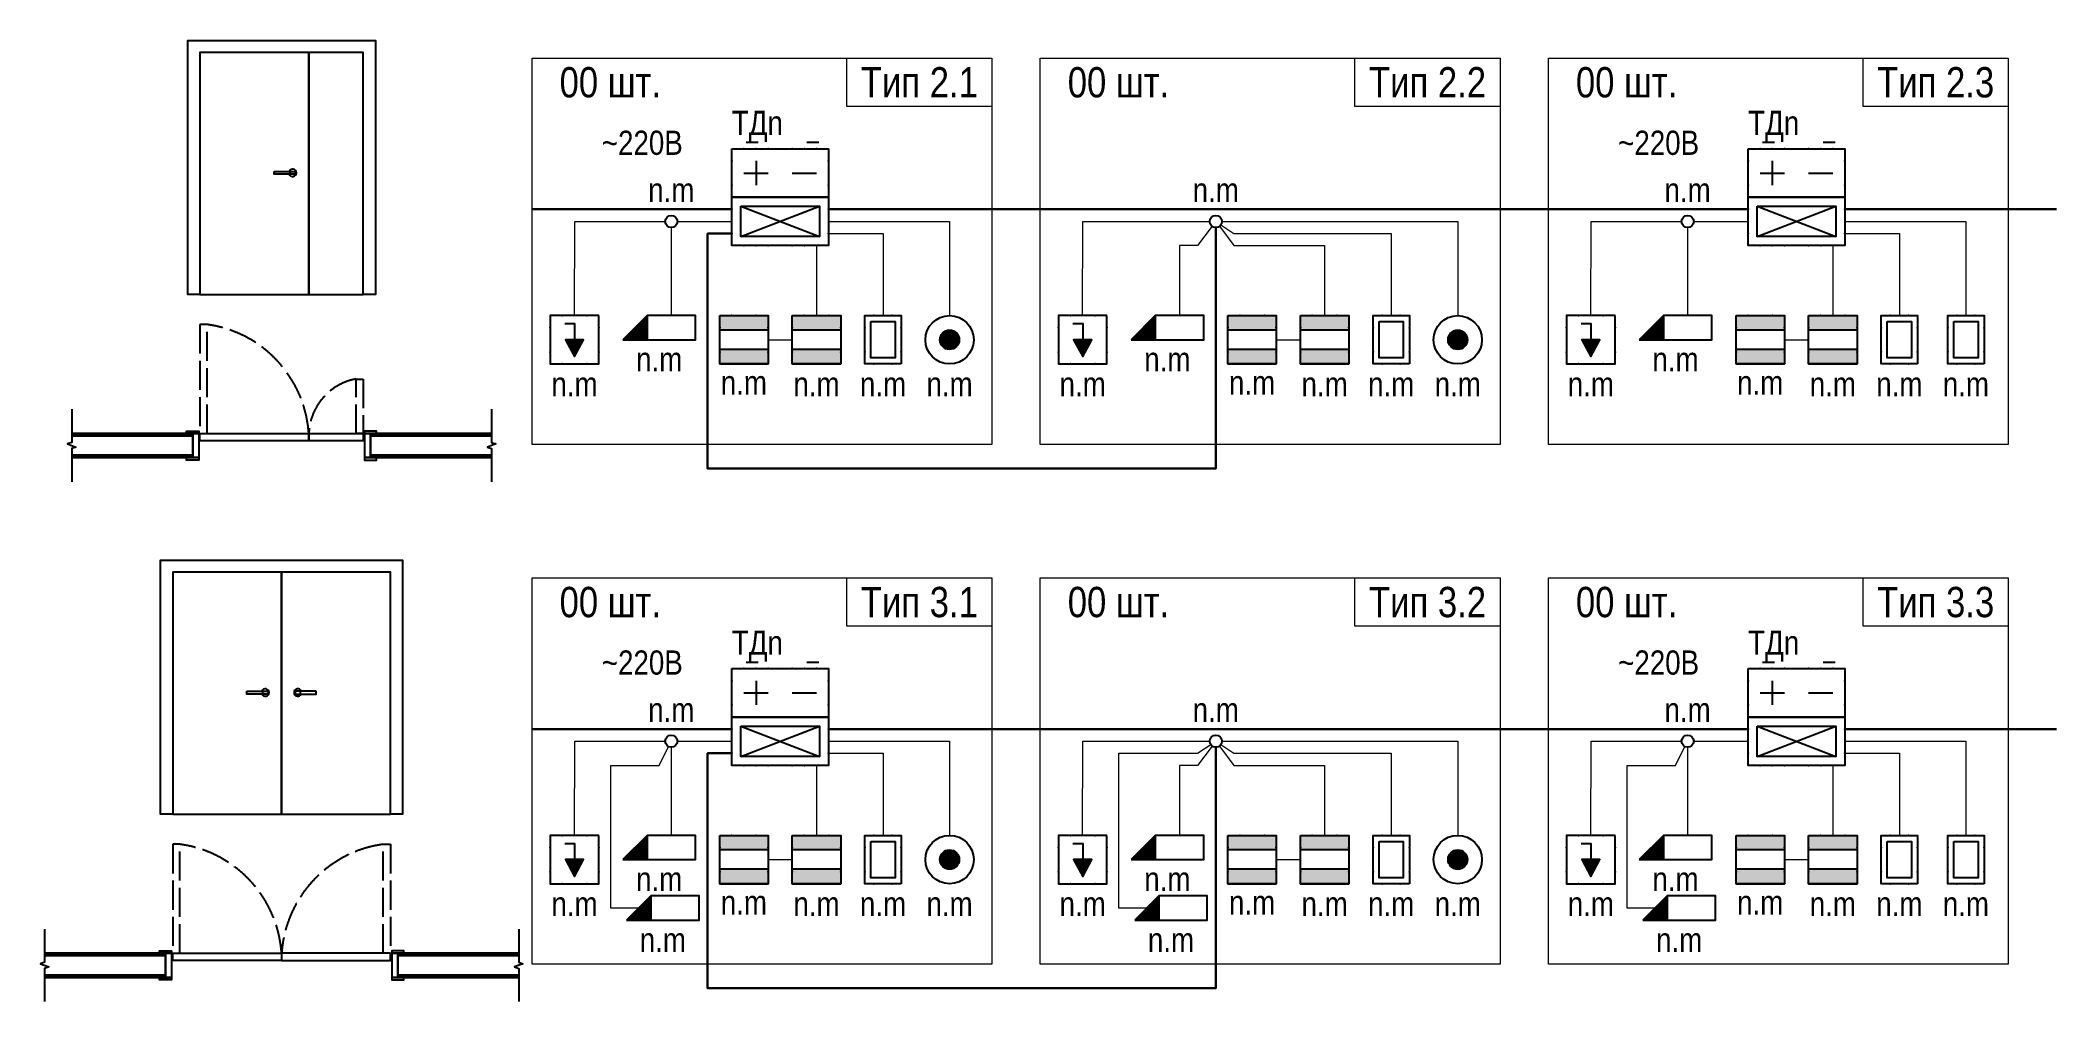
# Model space of a CAD drawing. Header units: millimetres. Extents: x -21000 to 351902, y -261781 to 19312.
# Drawn here: x 43117 to 59782, y -45687 to -37744 of the extents above; entities that cross this region are included whole.
import ezdxf
from ezdxf.enums import TextEntityAlignment as Align

# ---------------------------------------------------------------- set-up
doc = ezdxf.new("R2010")
doc.units = ezdxf.units.MM
doc.header["$MEASUREMENT"] = 0
doc.set_wipeout_variables(frame=1)
doc.linetypes.add('КАБЧЭ', pattern=[15, 12, -3])
for name, color, linetype in [('_АТ-Имя', 7, 'Continuous'), ('_АТ-Спецификация', 7, 'Continuous'), ('_БЛ-Заливка', 7, 'Continuous'), ('_БЛ-Маска', 250, 'Continuous'), ('_БЛ_Заливка', 7, 'Continuous'), ('_КД', 84, 'Continuous'), ('_ЭП', 14, 'Continuous')]:
    doc.layers.add(name, color=color, linetype=linetype)
doc.layers.add('_АТ-Примечания', color=250, linetype='Continuous', plot=False)
doc.layers.add('_Блоки', color=252, linetype='Continuous', lineweight=18)
doc.layers.add('_Текст', color=7, linetype='Continuous', lineweight=0)
doc.styles.add('ArialN-250', font='ARIALN.TTF', dxfattribs={"height": 250})
doc.styles.add('AT-Шрифт', font='ARIALN.TTF', dxfattribs={"height": 250})
doc.linetypes.add('_Л00', pattern='A,30,[1,Sht1.shx,S=1.1,R=0,X=0,Y=0],2.5', length=32.5)

msp = doc.modelspace()

# ---------------------------------------------------------------- texts
at = {"layer": '_Текст', "color": 2, "style": 'ArialN-250'}
for p in [(47828, -38090), (52028, -38090), (56228, -38090), (47828, -42385), (52028, -42385), (56228, -42385)]:
    msp.add_text('00 шт.', height=250, dxfattribs=at).set_placement(p, align=Align.MIDDLE_CENTER)
at = {"layer": '_Текст', "style": 'ArialN-250'}
for s, p in [('Тип 2.1', (50382, -38090)), ('Тип 2.2', (54582, -38090)), ('Тип 2.3', (58782, -38090)), ('Тип 3.1', (50382, -42385)), ('Тип 3.2', (54582, -42385)), ('Тип 3.3', (58782, -42385))]:
    msp.add_text(s, height=250, dxfattribs=at).set_placement(p, align=Align.MIDDLE_CENTER)
at = {"layer": '_Текст', "style": 'AT-Шрифт'}
for p in [(47758, -38690), (56158, -38690), (47758, -42985), (56158, -42985)]:
    msp.add_text('~220В', height=200, dxfattribs=at).set_placement(p)

# ---------------------------------------------------------------- blocks, each defined once
blk = doc.blocks.new('gh.f_door_900-450')
at = {"color": 250}
blk.add_lwpolyline([(-675, 0), (-775, 0), (-775, 2100), (775, 2100), (775, 0), (675, 0)], dxfattribs=at)
for points in [[(-675, 0), (225, 0), (225, 2000), (-675, 2000)], [(225, 0), (675, 0), (675, 2000), (225, 2000)], [(-61, 1017), (113, 1017), (113, 994), (-61, 994)], [(113, 994), (70, 994), (70, 1017), (113, 1017)]]:
    blk.add_lwpolyline(points, close=True, dxfattribs=at)
blk.add_arc((91, 1006), 30.9, 201.5083, 158.4917, dxfattribs=at)
blk = doc.blocks.new('Дверь 3.1')
at = {"color": 250}
blk.add_lwpolyline([(-900, 0), (-1000, 0), (-1000, 2100), (1000, 2100), (1000, 0), (900, 0)], dxfattribs=at)
for points in [[(-900, 0), (0, 0), (0, 2000), (-900, 2000)], [(0, 0), (900, 0), (900, 2000), (0, 2000)], [(-286, 1017), (-112, 1017), (-112, 994), (-286, 994)], [(-112, 994), (-155, 994), (-155, 1017), (-112, 1017)], [(286, 1017), (112, 1017), (112, 994), (286, 994)], [(112, 994), (155, 994), (155, 1017), (112, 1017)]]:
    blk.add_lwpolyline(points, close=True, dxfattribs=at)
for centre, start, end in [((-134, 1006), 201.5083, 158.4917), ((134, 1006), 21.5083, 338.4917)]:
    blk.add_arc(centre, 30.9, start, end, dxfattribs=at)
blk = doc.blocks.new('gh.f_door_900-900')
at = {"color": 250}
blk.add_lwpolyline([(-900, 0), (-1000, 0), (-1000, 2100), (1000, 2100), (1000, 0), (900, 0)], dxfattribs=at)
for points in [[(-900, 0), (0, 0), (0, 2000), (-900, 2000)], [(0, 0), (900, 0), (900, 2000), (0, 2000)], [(-286, 1017), (-112, 1017), (-112, 994), (-286, 994)], [(-112, 994), (-155, 994), (-155, 1017), (-112, 1017)], [(286, 1017), (112, 1017), (112, 994), (286, 994)], [(112, 994), (155, 994), (155, 1017), (112, 1017)]]:
    blk.add_lwpolyline(points, close=True, dxfattribs=at)
for centre, start, end in [((-134, 1006), 201.5083, 158.4917), ((134, 1006), 21.5083, 338.4917)]:
    blk.add_arc(centre, 30.9, start, end, dxfattribs=at)
blk = doc.blocks.new('gh.t_door_900-450')
at = {"color": 251, "linetype": 'КАБЧЭ', "ltscale": 20}
for points in [[(-615, 60), (-615, 960), (-675, 960), (-675, 60)], [(675, 510), (675, 60), (615, 60), (615, 510)]]:
    blk.add_lwpolyline(points, close=True, dxfattribs=at)
at = {"color": 250, "ltscale": 100}
for points in [[(-785, 60), (-785, 80), (-685, 80), (-685, -160), (-785, -160), (-785, -140), (-685, -140), (-735, -140), (-735, 60), (-685, 60), (-785, 60)], [(785, 60), (785, 80), (685, 80), (685, -160), (785, -160), (785, -140), (685, -140), (735, -140), (735, 60), (685, 60), (785, 60)]]:
    blk.add_lwpolyline(points, dxfattribs=at)
at = {"color": 250}
for points in [[(-675, 60), (225, 60), (225, 0), (-675, 0)], [(225, 60), (675, 60), (675, 0), (225, 0)]]:
    blk.add_lwpolyline(points, close=True, dxfattribs=at)
at = {"color": 251, "linetype": 'КАБЧЭ', "ltscale": 20}
for centre, radius, start, end in [((-747, -5), 974, 3.848, 82.2021), ((701, 42), 476, 100.3835, 177.7878)]:
    blk.add_arc(centre, radius, start, end, dxfattribs=at)
blk = doc.blocks.new('gh.t_door_900-900')
at = {"color": 251, "linetype": 'КАБЧЭ', "ltscale": 20}
for points in [[(-840, 60), (-840, 960), (-900, 960), (-900, 60)], [(840, 60), (840, 960), (900, 960), (900, 60)]]:
    blk.add_lwpolyline(points, close=True, dxfattribs=at)
at = {"color": 250, "ltscale": 100}
for points in [[(-1010, 60), (-1010, 80), (-910, 80), (-910, -160), (-1010, -160), (-1010, -140), (-910, -140), (-960, -140), (-960, 60), (-910, 60), (-1010, 60)], [(1010, 60), (1010, 80), (910, 80), (910, -160), (1010, -160), (1010, -140), (910, -140), (960, -140), (960, 60), (910, 60), (1010, 60)]]:
    blk.add_lwpolyline(points, dxfattribs=at)
at = {"color": 250}
for points in [[(-900, 60), (0, 60), (0, 0), (-900, 0)], [(900, 60), (0, 60), (0, 0), (900, 0)]]:
    blk.add_lwpolyline(points, close=True, dxfattribs=at)
at = {"color": 251, "linetype": 'КАБЧЭ', "ltscale": 20}
for centre, start, end in [((-972, -5), 3.848, 82.2021), ((972, -5), 97.7979, 176.152)]:
    blk.add_arc(centre, 974, start, end, dxfattribs=at)
blk = doc.blocks.new('РИП')
at = {"layer": '_АТ-Имя', "ltscale": 100, "style": 'AT-Шрифт'}
blk.add_attdef('NUMBER', text='', height=2, dxfattribs=at).set_placement((0, 4.54), align=Align.BOTTOM_LEFT)
blk.add_wipeout([(0, 4), (8, 4), (8, 0), (0, 0)]).dxf.layer = '_БЛ-Маска'
for p, q in [((1.19, 4.54), (2.19, 4.54)), ((6.19, 4.54), (7.19, 4.54))]:
    blk.add_line(p, q)
at = {"color": 0, "linetype": 'ByBlock', "lineweight": -2}
for p, q in [((1, 2), (3, 2)), ((2, 3), (2, 1)), ((5, 2), (7, 2))]:
    blk.add_line(p, q, dxfattribs=at)
blk.add_lwpolyline([(0, 4), (8, 4), (8, 0), (0, 0)], close=True)
at = {"color": 0, "linetype": 'ByBlock', "lineweight": -2, "ltscale": 100}
for p in [(1, 4), (2, 4), (3, 4), (5, 4), (6, 4), (7, 4), (0, 3), (8, 3), (0, 1), (8, 1), (1, 0), (2, 0), (3, 0), (5, 0), (6, 0), (7, 0)]:
    blk.add_point(p, dxfattribs=at)
at = {"layer": '_АТ-Примечания', "ltscale": 100, "style": 'AT-Шрифт', "flags": 1}
for tag, p in [('ABBREVIATION', (0, 0.5)), ('COMMENT1', (0, 0.04)), ('COMMENT2', (0, -0.42)), ('COMMENT3', (0, -0.88))]:
    blk.add_attdef(tag, p, '', height=0.25, dxfattribs=at)
at = {"layer": '_АТ-Спецификация', "ltscale": 100, "style": 'AT-Шрифт', "flags": 1}
for tag, p in [('NUM', (0, 4)), ('DESCRIPTION', (0, 3.5)), ('CODE', (0, 2.5)), ('NAME', (0, 3)), ('MADEBY', (0, 2)), ('POSITION', (0, 1.5)), ('POSITION2', (0, 1))]:
    blk.add_attdef(tag, p, '', height=0.25, dxfattribs=at)
blk = doc.blocks.new('КД')
at = {"ltscale": 100}
blk.add_wipeout([(0, 0), (0, 4), (8, 4), (8, 0)], dxfattribs=at).dxf.layer = '_БЛ-Маска'
blk.add_lwpolyline([(0, 4), (8, 4), (8, 0), (0, 0)], close=True, dxfattribs=at)
at = {"color": 0, "linetype": 'ByBlock', "lineweight": -2, "ltscale": 100}
blk.add_lwpolyline([(0.75, 3.25), (7.25, 3.25), (7.25, 0.75), (0.75, 0.75)], close=True, dxfattribs=at)
for points in [[(0.75, 0.75), (7.25, 3.25)], [(0.75, 3.25), (7.25, 0.75)]]:
    blk.add_lwpolyline(points, dxfattribs=at)
for p in [(1, 4), (2, 4), (3, 4), (5, 4), (6, 4), (7, 4), (0, 3), (8, 3), (0, 1), (1, 0), (2, 0), (3, 0), (5, 0), (6, 0), (7, 0), (8, 1)]:
    blk.add_point(p, dxfattribs=at)
at = {"layer": '_АТ-Имя', "ltscale": 100, "style": 'AT-Шрифт'}
blk.add_attdef('NUMBER', text='', height=2, dxfattribs=at).set_placement((0, 4), align=Align.BOTTOM_LEFT)
at = {"layer": '_АТ-Примечания', "ltscale": 100, "style": 'AT-Шрифт', "flags": 1}
for tag, p in [('ABBREVIATION', (0, 0.5)), ('COMMENT1', (0, 0.04)), ('COMMENT2', (0, -0.42)), ('COMMENT3', (0, -0.88))]:
    blk.add_attdef(tag, p, '', height=0.25, dxfattribs=at)
at = {"layer": '_АТ-Спецификация', "ltscale": 100, "style": 'AT-Шрифт', "flags": 1}
for tag, p in [('NUM', (0, 4)), ('DESCRIPTION', (0, 3.5)), ('CODE', (0, 2.5)), ('NAME', (0, 3)), ('MADEBY', (0, 2)), ('POSITION', (0, 1.5)), ('POSITION2', (0, 1))]:
    blk.add_attdef(tag, p, '', height=0.25, dxfattribs=at)
blk = doc.blocks.new('КСкд')
at = {"layer": '_АТ-Имя', "ltscale": 100, "style": 'AT-Шрифт'}
blk.add_attdef('NUMBER', text='', height=2, dxfattribs=at).set_placement((0, 0.5, 0), align=Align.BOTTOM_CENTER)
at = {"layer": '_АТ-Примечания', "ltscale": 100, "style": 'AT-Шрифт', "flags": 1}
for tag, p in [('ABBREVIATION', (0, -3.5, 0)), ('COMMENT1', (0, -3.96, 0)), ('COMMENT2', (0, -4.42, 0)), ('COMMENT3', (0, -4.88, 0))]:
    blk.add_attdef(tag, p, '', height=0.25, dxfattribs=at)
at = {"layer": '_АТ-Спецификация', "ltscale": 100, "style": 'AT-Шрифт', "flags": 1}
for tag, p in [('NUM', (0, 0, 0)), ('CODE', (0, -1.5, 0)), ('DESCRIPTION', (0, -0.5, 0)), ('NAME', (0, -1, 0)), ('MADEBY', (0, -2, 0)), ('POSITION', (0, -2.5, 0)), ('POSITION2', (0, -3, 0))]:
    blk.add_attdef(tag, p, '', height=0.25, dxfattribs=at)
blk.add_wipeout([(0.5, 0), (0.5, -0.03), (0.5, -0.06), (0.49, -0.09), (0.48, -0.12), (0.48, -0.15), (0.46, -0.18), (0.45, -0.21), (0.44, -0.24), (0.42, -0.27), (0.4, -0.29), (0.39, -0.32), (0.36, -0.34), (0.34, -0.36), (0.32, -0.39), (0.29, -0.4), (0.27, -0.42), (0.24, -0.44), (0.21, -0.45), (0.18, -0.46), (0.15, -0.48), (0.12, -0.48), (0.09, -0.49), (0.06, -0.5), (0.03, -0.5), (0, -0.5), (-0.03, -0.5), (-0.06, -0.5), (-0.09, -0.49), (-0.12, -0.48), (-0.15, -0.48), (-0.18, -0.46), (-0.21, -0.45), (-0.24, -0.44), (-0.27, -0.42), (-0.29, -0.4), (-0.32, -0.39), (-0.34, -0.36), (-0.36, -0.34), (-0.39, -0.32), (-0.4, -0.29), (-0.42, -0.27), (-0.44, -0.24), (-0.45, -0.21), (-0.46, -0.18), (-0.48, -0.15), (-0.48, -0.12), (-0.49, -0.09), (-0.5, -0.06), (-0.5, -0.03), (-0.5, 0), (-0.5, 0.03), (-0.5, 0.06), (-0.49, 0.09), (-0.48, 0.12), (-0.48, 0.15), (-0.46, 0.18), (-0.45, 0.21), (-0.44, 0.24), (-0.42, 0.27), (-0.4, 0.29), (-0.39, 0.32), (-0.36, 0.34), (-0.34, 0.36), (-0.32, 0.39), (-0.29, 0.4), (-0.27, 0.42), (-0.24, 0.44), (-0.21, 0.45), (-0.18, 0.46), (-0.15, 0.48), (-0.12, 0.48), (-0.09, 0.49), (-0.06, 0.5), (-0.03, 0.5), (0, 0.5), (0.03, 0.5), (0.06, 0.5), (0.09, 0.49), (0.12, 0.48), (0.15, 0.48), (0.18, 0.46), (0.21, 0.45), (0.24, 0.44), (0.27, 0.42), (0.29, 0.4), (0.32, 0.39), (0.34, 0.36), (0.36, 0.34), (0.39, 0.32), (0.4, 0.29), (0.42, 0.27), (0.44, 0.24), (0.45, 0.21), (0.46, 0.18), (0.48, 0.15), (0.48, 0.12), (0.49, 0.09), (0.5, 0.06), (0.5, 0.03)]).dxf.layer = '_БЛ-Маска'
blk.add_circle((0, 0), 0.5)
blk = doc.blocks.new('ДК')
blk.add_wipeout([(-2, 2), (2, 2), (2, -2), (-2, -2)]).dxf.layer = '_БЛ-Маска'
at = {"layer": '_БЛ-Заливка', "linetype": 'ByBlock', "lineweight": -2, "ltscale": 100}
h = blk.add_hatch(color=84, dxfattribs=at)
h.paths.add_polyline_path([(2, 2), (-2, 2), (-2, 0.8), (2, 0.8)])
h.paths.add_polyline_path([(2, -0.8), (-2, -0.8), (-2, -2), (2, -2)])
at = {"color": 0, "linetype": 'ByBlock', "lineweight": -2, "ltscale": 100}
for p, q in [((2, 0.8), (-2, 0.8)), ((2, -0.8), (-2, -0.8))]:
    blk.add_line(p, q, dxfattribs=at)
at = {"color": 0, "linetype": 'ByBlock', "lineweight": -2}
blk.add_line((-2, -2), (2, -2), dxfattribs=at)
blk.add_lwpolyline([(-2, 2), (2, 2), (2, -2), (-2, -2)], close=True)
at = {"ltscale": 100}
for p in [(-1.02, 2), (1.02, 2), (-2, 1.01), (2, 1.01), (-2, -1.01), (2, -1.01), (-1.02, -2), (1.02, -2)]:
    blk.add_point(p, dxfattribs=at)
at = {"layer": '_АТ-Имя', "ltscale": 100, "style": 'AT-Шрифт'}
blk.add_attdef('NUMBER', text='', height=2, dxfattribs=at).set_placement((0, 2), align=Align.BOTTOM_CENTER)
at = {"layer": '_АТ-Примечания', "ltscale": 100, "style": 'AT-Шрифт', "flags": 1}
for tag, p in [('ABBREVIATION', (-2, -1.5)), ('COMMENT1', (-2, -1.96)), ('COMMENT2', (-2, -2.42)), ('COMMENT3', (-2, -2.88))]:
    blk.add_attdef(tag, p, '', height=0.25, dxfattribs=at)
at = {"layer": '_АТ-Спецификация', "ltscale": 100, "style": 'AT-Шрифт', "flags": 1}
for tag, p in [('NUM', (-2, 2)), ('DESCRIPTION', (-2, 1.5)), ('CODE', (-2, 0.5)), ('NAME', (-2, 1)), ('MADEBY', (-2, 0)), ('POSITION', (-2, -0.5)), ('POSITION2', (-2, -1))]:
    blk.add_attdef(tag, p, '', height=0.25, dxfattribs=at)
blk = doc.blocks.new('СЧ')
blk.add_wipeout([(-1.5, 2), (1.5, 2), (1.5, -2), (-1.5, -2)]).dxf.layer = '_БЛ-Маска'
at = {"color": 0, "linetype": 'ByBlock', "lineweight": -2, "ltscale": 100}
blk.add_lwpolyline([(-1, 1.5), (1, 1.5), (1, -1.5), (-1, -1.5)], close=True, dxfattribs=at)
for p in [(-0.75, 2), (0.75, 2), (-1.5, 1), (1.5, 1), (-1.5, -1), (1.5, -1), (-0.75, -2), (0.75, -2)]:
    blk.add_point(p, dxfattribs=at)
at = {"layer": '_БЛ-Маска', "color": 0, "linetype": 'ByBlock', "lineweight": -2, "ltscale": 100}
blk.add_lwpolyline([(1.5, -2), (-1.5, -2), (-1.5, 2), (1.5, 2)], close=True, dxfattribs=at)
at = {"layer": '_АТ-Имя', "ltscale": 100, "style": 'AT-Шрифт'}
blk.add_attdef('NUMBER', text='', height=2, dxfattribs=at).set_placement((0, 2), align=Align.BOTTOM_CENTER)
at = {"layer": '_АТ-Примечания', "ltscale": 100, "style": 'AT-Шрифт', "flags": 1}
for tag, p in [('ABBREVIATION', (-1.5, -1.5)), ('COMMENT1', (-1.5, -1.96)), ('COMMENT2', (-1.5, -2.42)), ('COMMENT3', (-1.5, -2.88))]:
    blk.add_attdef(tag, p, '', height=0.25, dxfattribs=at)
at = {"layer": '_АТ-Спецификация', "ltscale": 100, "style": 'AT-Шрифт', "flags": 1}
for tag, p in [('NUM', (-1.5, 2)), ('DESCRIPTION', (-1.5, 1.5)), ('CODE', (-1.5, 0.5)), ('NAME', (-1.5, 1)), ('MADEBY', (-1.5, 0)), ('POSITION', (-1.5, -0.5)), ('POSITION2', (-1.5, -1))]:
    blk.add_attdef(tag, p, '', height=0.25, dxfattribs=at)
blk = doc.blocks.new('АКВ')
at = {"lineweight": 0}
blk.add_wipeout([(-2, -2), (-2, 2), (2, 2), (2, -2)], dxfattribs=at).dxf.layer = '_БЛ-Маска'
at = {"layer": '_БЛ-Заливка'}
h = blk.add_hatch(color=84, dxfattribs=at)
h.dxf.hatch_style = 1
h.paths.add_polyline_path([(0.75, 0), (0, 0), (-0.75, 0), (0, -1.39)])
blk.add_lwpolyline([(2, 2), (-2, 2), (-2, -2), (2, -2)], close=True)
blk.add_lwpolyline([(-0.81, 1.34), (0, 1.34), (0, 0), (-0.75, 0), (0, -1.39), (0.75, 0), (0, 0)])
at = {"ltscale": 100}
for p in [(-1.02, 2), (1.02, 2), (-2, 1.01), (2, 1.01), (-2, -1.01), (2, -1.01), (-1.02, -2), (1.02, -2)]:
    blk.add_point(p, dxfattribs=at)
at = {"layer": '_АТ-Имя', "ltscale": 100, "style": 'AT-Шрифт'}
blk.add_attdef('NUMBER', text='', height=2, dxfattribs=at).set_placement((0, 2), align=Align.BOTTOM_CENTER)
at = {"layer": '_АТ-Примечания', "ltscale": 100, "style": 'AT-Шрифт', "flags": 1}
for tag, p in [('ABBREVIATION', (-2, -1.5)), ('COMMENT1', (-2, -1.96)), ('COMMENT2', (-2, -2.42)), ('COMMENT3', (-2, -2.88))]:
    blk.add_attdef(tag, p, '', height=0.25, dxfattribs=at)
at = {"layer": '_АТ-Спецификация', "ltscale": 100, "style": 'AT-Шрифт', "flags": 1}
for tag, p in [('NUM', (-2, 2)), ('DESCRIPTION', (-2, 1.5)), ('CODE', (-2, 0.5)), ('NAME', (-2, 1)), ('MADEBY', (-2, 0)), ('POSITION', (-2, -0.5)), ('POSITION2', (-2, -1))]:
    blk.add_attdef(tag, p, '', height=0.25, dxfattribs=at)
blk = doc.blocks.new('ЭМ')
at = {"layer": '_АТ-Примечания', "ltscale": 100, "style": 'AT-Шрифт', "flags": 1}
for tag, p in [('ABBREVIATION', (-2, -2.5)), ('COMMENT1', (-2, -2.96)), ('COMMENT2', (-2, -3.42)), ('COMMENT3', (-2, -3.88))]:
    blk.add_attdef(tag, p, '', height=0.25, dxfattribs=at)
blk.add_wipeout([(-2, -1), (-2, 1), (2, 1), (2, -1)]).dxf.layer = '_БЛ-Маска'
at = {"layer": '_БЛ_Заливка', "ltscale": 100}
blk.add_hatch(color=84, dxfattribs=at).paths.add_polyline_path([(-2, 1), (-4, -1), (-2, -1)])
at = {"ltscale": 100}
for points in [[(-4, -1), (2, -1), (2, 1), (-2, 1), (-4, -1)], [(-2, 1), (-2, -1)]]:
    blk.add_lwpolyline(points, dxfattribs=at)
at = {"layer": '_АТ-Имя', "ltscale": 100, "style": 'AT-Шрифт'}
blk.add_attdef('NUMBER', text='', height=2, dxfattribs=at).set_placement((-1, 1), align=Align.BOTTOM_CENTER)
at = {"layer": '_АТ-Спецификация', "ltscale": 100, "style": 'AT-Шрифт', "flags": 1}
for tag, p in [('NUM', (-2, 1)), ('DESCRIPTION', (-2, 0.5)), ('NAME', (-2, 0)), ('CODE', (-2, -0.5)), ('MADEBY', (-2, -1)), ('POSITION', (-2, -1.5)), ('POSITION2', (-2, -2))]:
    blk.add_attdef(tag, p, '', height=0.25, dxfattribs=at)
blk = doc.blocks.new('КВ')
blk.add_wipeout([(2, 0), (2, -0.06), (2, -0.13), (1.99, -0.19), (1.98, -0.25), (1.98, -0.31), (1.96, -0.37), (1.95, -0.44), (1.94, -0.5), (1.92, -0.56), (1.9, -0.62), (1.88, -0.68), (1.86, -0.74), (1.84, -0.79), (1.81, -0.85), (1.78, -0.91), (1.75, -0.96), (1.72, -1.02), (1.69, -1.07), (1.65, -1.12), (1.62, -1.18), (1.58, -1.23), (1.54, -1.27), (1.5, -1.32), (1.46, -1.37), (1.41, -1.41), (1.37, -1.46), (1.32, -1.5), (1.27, -1.54), (1.23, -1.58), (1.18, -1.62), (1.12, -1.65), (1.07, -1.69), (1.02, -1.72), (0.96, -1.75), (0.91, -1.78), (0.85, -1.81), (0.79, -1.84), (0.74, -1.86), (0.68, -1.88), (0.62, -1.9), (0.56, -1.92), (0.5, -1.94), (0.44, -1.95), (0.37, -1.96), (0.31, -1.98), (0.25, -1.98), (0.19, -1.99), (0.13, -2), (0.06, -2), (0, -2), (-0.06, -2), (-0.13, -2), (-0.19, -1.99), (-0.25, -1.98), (-0.31, -1.98), (-0.37, -1.96), (-0.44, -1.95), (-0.5, -1.94), (-0.56, -1.92), (-0.62, -1.9), (-0.68, -1.88), (-0.74, -1.86), (-0.79, -1.84), (-0.85, -1.81), (-0.91, -1.78), (-0.96, -1.75), (-1.02, -1.72), (-1.07, -1.69), (-1.12, -1.65), (-1.18, -1.62), (-1.23, -1.58), (-1.27, -1.54), (-1.32, -1.5), (-1.37, -1.46), (-1.41, -1.41), (-1.46, -1.37), (-1.5, -1.32), (-1.54, -1.27), (-1.58, -1.23), (-1.62, -1.18), (-1.65, -1.12), (-1.69, -1.07), (-1.72, -1.02), (-1.75, -0.96), (-1.78, -0.91), (-1.81, -0.85), (-1.84, -0.79), (-1.86, -0.74), (-1.88, -0.68), (-1.9, -0.62), (-1.92, -0.56), (-1.94, -0.5), (-1.95, -0.44), (-1.96, -0.37), (-1.98, -0.31), (-1.98, -0.25), (-1.99, -0.19), (-2, -0.13), (-2, -0.06), (-2, 0), (-2, 0.06), (-2, 0.13), (-1.99, 0.19), (-1.98, 0.25), (-1.98, 0.31), (-1.96, 0.37), (-1.95, 0.44), (-1.94, 0.5), (-1.92, 0.56), (-1.9, 0.62), (-1.88, 0.68), (-1.86, 0.74), (-1.84, 0.79), (-1.81, 0.85), (-1.78, 0.91), (-1.75, 0.96), (-1.72, 1.02), (-1.69, 1.07), (-1.65, 1.12), (-1.62, 1.18), (-1.58, 1.23), (-1.54, 1.27), (-1.5, 1.32), (-1.46, 1.37), (-1.41, 1.41), (-1.37, 1.46), (-1.32, 1.5), (-1.27, 1.54), (-1.23, 1.58), (-1.18, 1.62), (-1.12, 1.65), (-1.07, 1.69), (-1.02, 1.72), (-0.96, 1.75), (-0.91, 1.78), (-0.85, 1.81), (-0.79, 1.84), (-0.74, 1.86), (-0.68, 1.88), (-0.62, 1.9), (-0.56, 1.92), (-0.5, 1.94), (-0.44, 1.95), (-0.37, 1.96), (-0.31, 1.98), (-0.25, 1.98), (-0.19, 1.99), (-0.13, 2), (-0.06, 2), (0, 2), (0.06, 2), (0.13, 2), (0.19, 1.99), (0.25, 1.98), (0.31, 1.98), (0.37, 1.96), (0.44, 1.95), (0.5, 1.94), (0.56, 1.92), (0.62, 1.9), (0.68, 1.88), (0.74, 1.86), (0.79, 1.84), (0.85, 1.81), (0.91, 1.78), (0.96, 1.75), (1.02, 1.72), (1.07, 1.69), (1.12, 1.65), (1.18, 1.62), (1.23, 1.58), (1.27, 1.54), (1.32, 1.5), (1.37, 1.46), (1.41, 1.41), (1.46, 1.37), (1.5, 1.32), (1.54, 1.27), (1.58, 1.23), (1.62, 1.18), (1.65, 1.12), (1.69, 1.07), (1.72, 1.02), (1.75, 0.96), (1.78, 0.91), (1.81, 0.85), (1.84, 0.79), (1.86, 0.74), (1.88, 0.68), (1.9, 0.62), (1.92, 0.56), (1.94, 0.5), (1.95, 0.44), (1.96, 0.37), (1.98, 0.31), (1.98, 0.25), (1.99, 0.19), (2, 0.13), (2, 0.06)]).dxf.layer = '_БЛ-Маска'
at = {"layer": '_БЛ-Заливка', "linetype": 'ByBlock', "lineweight": -2, "ltscale": 100}
blk.add_hatch(color=84, dxfattribs=at).paths.add_polyline_path([(0.8, 0, 1), (-0.8, 0, 1)])
blk.add_circle((0, 0), 2)
at = {"color": 0, "linetype": 'ByBlock', "lineweight": -2, "ltscale": 100}
blk.add_circle((0, 0), 0.8, dxfattribs=at)
at = {"layer": '_АТ-Имя', "ltscale": 100, "style": 'AT-Шрифт'}
blk.add_attdef('NUMBER', text='', height=2, dxfattribs=at).set_placement((0, 2), align=Align.BOTTOM_CENTER)
at = {"layer": '_АТ-Примечания', "ltscale": 100, "style": 'AT-Шрифт', "flags": 1}
for tag, p in [('ABBREVIATION', (0, -1.5)), ('COMMENT1', (0, -1.96)), ('COMMENT2', (0, -2.42)), ('COMMENT3', (0, -2.88))]:
    blk.add_attdef(tag, p, '', height=0.25, dxfattribs=at)
at = {"layer": '_АТ-Спецификация', "ltscale": 100, "style": 'AT-Шрифт', "flags": 1}
for tag, p in [('NUM', (0, 2)), ('DESCRIPTION', (0, 1.5)), ('CODE', (0, 0.5)), ('NAME', (0, 1)), ('MADEBY', (0, 0)), ('POSITION', (0, -0.5)), ('POSITION2', (0, -1))]:
    blk.add_attdef(tag, p, '', height=0.25, dxfattribs=at)

# ---------------------------------------------------------------- linework, layer by layer
at = {"color": 250, "lineweight": 30, "ltscale": 100}
for p, q in [((43376, -40992), (44376, -40992)), ((44376, -40992), (44376, -41192)), ((46846, -40992), (45846, -40992)), ((45846, -40992), (45846, -41192)), ((43376, -41012), (44376, -41012)), ((46846, -41012), (45846, -41012)), ((43376, -41172), (44376, -41172)), ((43376, -41192), (44376, -41192)), ((46846, -41172), (45846, -41172)), ((46846, -41192), (45846, -41192)), ((43151, -45287), (44151, -45287)), ((43151, -45307), (44151, -45307)), ((44151, -45287), (44151, -45487)), ((47071, -45287), (46071, -45287)), ((46071, -45287), (46071, -45487)), ((47071, -45307), (46071, -45307)), ((43151, -45467), (44151, -45467)), ((43151, -45487), (44151, -45487)), ((47071, -45467), (46071, -45467)), ((47071, -45487), (46071, -45487))]:
    msp.add_line(p, q, dxfattribs=at)
at = {"color": 204, "linetype": 'Continuous', "lineweight": 30}
for points in [[(48832, -39140), (47182, -39140)], [(51382, -39140), (49632, -39140)], [(57232, -39140), (55582, -39140)], [(59782, -39140), (58032, -39140)], [(48832, -43435), (47182, -43435)], [(51382, -43435), (49632, -43435)], [(57232, -43435), (55582, -43435)], [(59782, -43435), (58032, -43435)]]:
    msp.add_lwpolyline(points, dxfattribs=at)
at = {"color": 12, "linetype": '_Л00', "lineweight": 15, "ltscale": 100}
for points in [[(48382, -39240), (48832, -39240)], [(56782, -39240), (57232, -39240)], [(48382, -43535), (48832, -43535)], [(56782, -43535), (57232, -43535)]]:
    msp.add_lwpolyline(points, dxfattribs=at)
at = {"color": 7, "linetype": 'Continuous', "ltscale": 100}
for points in [[(43376, -40792), (43376, -41067), (43342, -41079), (43411, -41104), (43376, -41117), (43376, -41392)], [(46846, -40792), (46846, -41067), (46881, -41079), (46812, -41104), (46846, -41117), (46846, -41392)], [(43151, -45087), (43151, -45362), (43117, -45375), (43186, -45400), (43151, -45412), (43151, -45687)], [(47071, -45087), (47071, -45362), (47106, -45375), (47037, -45400), (47071, -45412), (47071, -45687)]]:
    msp.add_lwpolyline(points, dxfattribs=at)
at = {"layer": '_Блоки', "color": 252, "lineweight": 15, "ltscale": 50}
for points in [[(49782, -37890), (50982, -37890), (50982, -38290), (49782, -38290)], [(53982, -37890), (55182, -37890), (55182, -38290), (53982, -38290)], [(55582, -37890), (59382, -37890), (59382, -41082), (55582, -41082)], [(58182, -37890), (59382, -37890), (59382, -38290), (58182, -38290)], [(49782, -42185), (50982, -42185), (50982, -42585), (49782, -42585)], [(53982, -42185), (55182, -42185), (55182, -42585), (53982, -42585)], [(55582, -42185), (59382, -42185), (59382, -45377), (55582, -45377)], [(58182, -42185), (59382, -42185), (59382, -42585), (58182, -42585)]]:
    msp.add_lwpolyline(points, close=True, dxfattribs=at)

# ---------------------------------------------------------------- block references
for name, p in [('gh.f_door_900-450', (45111, -39844)), ('gh.t_door_900-450', (45111, -41052)), ('Дверь 3.1', (45111, -44139)), ('gh.f_door_900-900', (45111, -44139)), ('gh.t_door_900-900', (45111, -45347))]:
    msp.add_blockref(name, p)
at = {"layer": '_КД', "ltscale": 100}
ref = msp.add_blockref('КСкд', (52832, -39240), dxfattribs=dict(at, xscale=100, yscale=100, zscale=100))
ref.add_attrib('NUMBER', 'n.m', dxfattribs={"layer": '_АТ-Имя', "ltscale": 100, "height": 200, "style": 'AT-Шрифт'}).set_placement((52832, -39140), align=Align.BOTTOM_CENTER)
ref = msp.add_blockref('КСкд', (52832, -43535), dxfattribs=dict(at, xscale=100, yscale=100, zscale=100))
ref.add_attrib('NUMBER', 'n.m', dxfattribs={"layer": '_АТ-Имя', "ltscale": 100, "height": 200, "style": 'AT-Шрифт'}).set_placement((52832, -43435), align=Align.BOTTOM_CENTER)
at = {"layer": '_ЭП', "xscale": 100, "yscale": 100, "zscale": 0.1}
for p in [(48832, -39040), (48832, -43335)]:
    msp.add_blockref('РИП', p, dxfattribs=at)

msp.set_redraw_order([(e.dxf.handle, doc.entitydb.next_handle()) for e in msp.query("TEXT MTEXT ATTDEF DIMENSION ARC_DIMENSION")])  # texts and dimensions are drawn at this point

# ---------------------------------------------------------------- next in the draw order: linework, layer by layer
at = {"color": 204, "linetype": 'Continuous', "lineweight": 30}
for points in [[(55582, -39140), (51382, -39140)], [(55582, -43435), (51382, -43435)]]:
    msp.add_lwpolyline(points, dxfattribs=at)
at = {"layer": '_Блоки', "color": 252, "lineweight": 15, "ltscale": 50}
for points in [[(51382, -37890), (55182, -37890), (55182, -41082), (51382, -41082)], [(51382, -42185), (55182, -42185), (55182, -45377), (51382, -45377)]]:
    msp.add_lwpolyline(points, close=True, dxfattribs=at)

# ---------------------------------------------------------------- next in the draw order: block references
at = {"layer": '_КД'}
ref = msp.add_blockref('КД', (48832, -39440), dxfattribs=dict(at, xscale=100, yscale=100, zscale=0.1))
ref.add_attrib('NUMBER', 'ТДn', dxfattribs={"layer": '_АТ-Имя', "ltscale": 100, "height": 200, "style": 'AT-Шрифт'}).set_placement((48832, -38586), align=Align.BOTTOM_LEFT)
at = {"layer": '_КД', "ltscale": 100}
ref = msp.add_blockref('КСкд', (56732, -39240), dxfattribs=dict(at, xscale=100, yscale=100, zscale=100))
ref.add_attrib('NUMBER', 'n.m', dxfattribs={"layer": '_АТ-Имя', "ltscale": 100, "height": 200, "style": 'AT-Шрифт'}).set_placement((56732, -39140), align=Align.BOTTOM_CENTER)
at = {"layer": '_КД'}
ref = msp.add_blockref('ДК', (57332, -40218), dxfattribs=dict(at, xscale=100, yscale=100, zscale=0.1))
ref.add_attrib('NUMBER', 'n.m', dxfattribs={"layer": '_АТ-Имя', "ltscale": 100, "height": 200, "style": 'AT-Шрифт'}).set_placement((57332, -40732), align=Align.BOTTOM_CENTER)
ref = msp.add_blockref('КД', (48832, -43735), dxfattribs=dict(at, xscale=100, yscale=100, zscale=0.1))
ref.add_attrib('NUMBER', 'ТДn', dxfattribs={"layer": '_АТ-Имя', "ltscale": 100, "height": 200, "style": 'AT-Шрифт'}).set_placement((48832, -42881), align=Align.BOTTOM_LEFT)
at = {"layer": '_КД', "ltscale": 100}
ref = msp.add_blockref('КСкд', (56732, -43535), dxfattribs=dict(at, xscale=100, yscale=100, zscale=100))
ref.add_attrib('NUMBER', 'n.m', dxfattribs={"layer": '_АТ-Имя', "ltscale": 100, "height": 200, "style": 'AT-Шрифт'}).set_placement((56732, -43435), align=Align.BOTTOM_CENTER)
at = {"layer": '_КД'}
ref = msp.add_blockref('ДК', (57332, -44513), dxfattribs=dict(at, xscale=100, yscale=100, zscale=0.1))
ref.add_attrib('NUMBER', 'n.m', dxfattribs={"layer": '_АТ-Имя', "ltscale": 100, "height": 200, "style": 'AT-Шрифт'}).set_placement((57332, -45027), align=Align.BOTTOM_CENTER)
at = {"layer": '_ЭП', "xscale": 100, "yscale": 100, "zscale": 0.1}
for p in [(57232, -39040), (57232, -43335)]:
    msp.add_blockref('РИП', p, dxfattribs=at)

# ---------------------------------------------------------------- next in the draw order: linework, layer by layer
at = {"color": 250, "linetype": 'Continuous', "lineweight": 30}
for points in [[(48832, -38740, 0.0352, 121, 0), (48553, -38740, 0, 0, 0), (47810, -38740, 0, 0, 0)], [(48832, -43035, 0.0352, 121, 0), (48553, -43035, 0, 0, 0), (47810, -43035, 0, 0, 0)]]:
    msp.add_lwpolyline(points, format="xyseb", dxfattribs=at)
at = {"color": 84, "linetype": '_Л00', "lineweight": 30, "ltscale": 100}
for points in [[(48832, -39340), (48632, -39340), (48632, -41282), (52832, -41282), (52832, -39290)], [(48832, -43635), (48632, -43635), (48632, -45577), (52832, -45577), (52832, -43585)]]:
    msp.add_lwpolyline(points, dxfattribs=at)
at = {"color": 5, "linetype": 'Continuous', "lineweight": 15, "ltscale": 100}
for points in [[(49632, -39240), (50632, -39240), (50632, -40018)], [(49632, -43535), (50632, -43535), (50632, -44313)]]:
    msp.add_lwpolyline(points, dxfattribs=at)
at = {"color": 12, "linetype": '_Л00', "lineweight": 15, "ltscale": 100}
for points in [[(55931, -40018), (55934, -39240), (56682, -39240)], [(56732, -39290), (56732, -40018)], [(55931, -44313), (55934, -43535), (56682, -43535)], [(56462, -44914), (56232, -44914), (56232, -43735), (56632, -43735), (56710, -43580)], [(56732, -43585), (56732, -44313)]]:
    msp.add_lwpolyline(points, dxfattribs=at)
at = {"color": 190, "linetype": 'Continuous', "lineweight": 15}
for points in [[(49532, -39440), (49532, -40018)], [(49532, -43735), (49532, -44313)]]:
    msp.add_lwpolyline(points, dxfattribs=at)
at = {"color": 84, "linetype": 'Continuous', "lineweight": 15, "ltscale": 100}
for points in [[(49632, -39340), (50082, -39340), (50082, -40018)], [(49632, -43635), (50082, -43635), (50082, -44313)]]:
    msp.add_lwpolyline(points, dxfattribs=at)
at = {"layer": '_Блоки', "color": 252, "lineweight": 15, "ltscale": 50}
for points in [[(47182, -37890), (50982, -37890), (50982, -41082), (47182, -41082)], [(47182, -42185), (50982, -42185), (50982, -45377), (47182, -45377)]]:
    msp.add_lwpolyline(points, close=True, dxfattribs=at)

# ---------------------------------------------------------------- next in the draw order: block references
at = {"layer": '_КД'}
ref = msp.add_blockref('КД', (57232, -39440), dxfattribs=dict(at, xscale=100, yscale=100, zscale=0.1))
ref.add_attrib('NUMBER', 'ТДn', dxfattribs={"layer": '_АТ-Имя', "ltscale": 100, "height": 200, "style": 'AT-Шрифт'}).set_placement((57232, -38586), align=Align.BOTTOM_LEFT)
ref = msp.add_blockref('ДК', (53132, -40218), dxfattribs=dict(at, xscale=100, yscale=100, zscale=0.1))
ref.add_attrib('NUMBER', 'n.m', dxfattribs={"layer": '_АТ-Имя', "ltscale": 100, "height": 200, "style": 'AT-Шрифт'}).set_placement((53132, -40732), align=Align.BOTTOM_CENTER)
ref = msp.add_blockref('ДК', (53732, -40218), dxfattribs=dict(at, xscale=100, yscale=100, zscale=0.1))
ref.add_attrib('NUMBER', 'n.m', dxfattribs={"layer": '_АТ-Имя', "ltscale": 100, "height": 200, "style": 'AT-Шрифт'}).set_placement((53732, -40744), align=Align.BOTTOM_CENTER)
ref = msp.add_blockref('СЧ', (54282, -40218), dxfattribs=dict(at, xscale=100, yscale=100, zscale=0.1))
ref.add_attrib('NUMBER', 'n.m', dxfattribs={"layer": '_АТ-Имя', "ltscale": 100, "height": 200, "style": 'AT-Шрифт'}).set_placement((54282, -40744), align=Align.BOTTOM_CENTER)
ref = msp.add_blockref('КВ', (54832, -40218), dxfattribs=dict(at, xscale=100, yscale=100, zscale=0.1))
ref.add_attrib('NUMBER', 'n.m', dxfattribs={"layer": '_АТ-Имя', "ltscale": 100, "height": 200, "style": 'AT-Шрифт'}).set_placement((54832, -40744), align=Align.BOTTOM_CENTER)
ref = msp.add_blockref('КД', (57232, -43735), dxfattribs=dict(at, xscale=100, yscale=100, zscale=0.1))
ref.add_attrib('NUMBER', 'ТДn', dxfattribs={"layer": '_АТ-Имя', "ltscale": 100, "height": 200, "style": 'AT-Шрифт'}).set_placement((57232, -42881), align=Align.BOTTOM_LEFT)
ref = msp.add_blockref('ДК', (53132, -44513), dxfattribs=dict(at, xscale=100, yscale=100, zscale=0.1))
ref.add_attrib('NUMBER', 'n.m', dxfattribs={"layer": '_АТ-Имя', "ltscale": 100, "height": 200, "style": 'AT-Шрифт'}).set_placement((53132, -45027), align=Align.BOTTOM_CENTER)
ref = msp.add_blockref('ДК', (53732, -44513), dxfattribs=dict(at, xscale=100, yscale=100, zscale=0.1))
ref.add_attrib('NUMBER', 'n.m', dxfattribs={"layer": '_АТ-Имя', "ltscale": 100, "height": 200, "style": 'AT-Шрифт'}).set_placement((53732, -45039), align=Align.BOTTOM_CENTER)
ref = msp.add_blockref('СЧ', (54282, -44513), dxfattribs=dict(at, xscale=100, yscale=100, zscale=0.1))
ref.add_attrib('NUMBER', 'n.m', dxfattribs={"layer": '_АТ-Имя', "ltscale": 100, "height": 200, "style": 'AT-Шрифт'}).set_placement((54282, -45039), align=Align.BOTTOM_CENTER)
ref = msp.add_blockref('КВ', (54832, -44513), dxfattribs=dict(at, xscale=100, yscale=100, zscale=0.1))
ref.add_attrib('NUMBER', 'n.m', dxfattribs={"layer": '_АТ-Имя', "ltscale": 100, "height": 200, "style": 'AT-Шрифт'}).set_placement((54832, -45039), align=Align.BOTTOM_CENTER)

# ---------------------------------------------------------------- next in the draw order: linework, layer by layer
at = {"color": 250, "linetype": 'Continuous', "lineweight": 30}
for points in [[(57232, -38740, 0.0352, 121, 0), (56953, -38740, 0, 0, 0), (56210, -38740, 0, 0, 0)], [(57232, -43035, 0.0352, 121, 0), (56953, -43035, 0, 0, 0), (56210, -43035, 0, 0, 0)]]:
    msp.add_lwpolyline(points, format="xyseb", dxfattribs=at)
at = {"color": 190, "linetype": 'Continuous', "lineweight": 15}
for points in [[(52862, -39280), (52982, -39440), (53732, -39440), (53732, -40018)], [(57932, -39440), (57932, -40018)], [(53332, -40218), (53532, -40218)], [(52862, -43575), (52982, -43735), (53732, -43735), (53732, -44313)], [(57932, -43735), (57932, -44313)], [(53332, -44513), (53532, -44513)]]:
    msp.add_lwpolyline(points, dxfattribs=at)
at = {"color": 84, "linetype": 'Continuous', "lineweight": 15, "ltscale": 100}
for points in [[(52874, -39267), (52982, -39340), (54282, -39340), (54282, -40018)], [(58032, -39240), (59032, -39240), (59032, -40018)], [(58032, -39340), (58482, -39340), (58482, -40018)], [(52874, -43563), (52982, -43635), (54282, -43635), (54282, -44313)], [(58032, -43535), (59032, -43535), (59032, -44313)], [(58032, -43635), (58482, -43635), (58482, -44313)]]:
    msp.add_lwpolyline(points, dxfattribs=at)
at = {"color": 5, "linetype": 'Continuous', "lineweight": 15, "ltscale": 100}
for points in [[(52882, -39240), (54832, -39240), (54832, -40018)], [(52882, -43535), (54832, -43535), (54832, -44313)]]:
    msp.add_lwpolyline(points, dxfattribs=at)

# ---------------------------------------------------------------- next in the draw order: block references
at = {"layer": '_КД', "ltscale": 100}
ref = msp.add_blockref('КСкд', (48332, -39240), dxfattribs=dict(at, xscale=100, yscale=100, zscale=100))
ref.add_attrib('NUMBER', 'n.m', dxfattribs={"layer": '_АТ-Имя', "ltscale": 100, "height": 200, "style": 'AT-Шрифт'}).set_placement((48332, -39140), align=Align.BOTTOM_CENTER)
at = {"layer": '_КД'}
ref = msp.add_blockref('ДК', (48932, -40218), dxfattribs=dict(at, xscale=100, yscale=100, zscale=0.1))
ref.add_attrib('NUMBER', 'n.m', dxfattribs={"layer": '_АТ-Имя', "ltscale": 100, "height": 200, "style": 'AT-Шрифт'}).set_placement((48932, -40732), align=Align.BOTTOM_CENTER)
ref = msp.add_blockref('ДК', (49532, -40218), dxfattribs=dict(at, xscale=100, yscale=100, zscale=0.1))
ref.add_attrib('NUMBER', 'n.m', dxfattribs={"layer": '_АТ-Имя', "ltscale": 100, "height": 200, "style": 'AT-Шрифт'}).set_placement((49532, -40744), align=Align.BOTTOM_CENTER)
ref = msp.add_blockref('СЧ', (50082, -40218), dxfattribs=dict(at, xscale=100, yscale=100, zscale=0.1))
ref.add_attrib('NUMBER', 'n.m', dxfattribs={"layer": '_АТ-Имя', "ltscale": 100, "height": 200, "style": 'AT-Шрифт'}).set_placement((50082, -40744), align=Align.BOTTOM_CENTER)
ref = msp.add_blockref('КВ', (50632, -40218), dxfattribs=dict(at, xscale=100, yscale=100, zscale=0.1))
ref.add_attrib('NUMBER', 'n.m', dxfattribs={"layer": '_АТ-Имя', "ltscale": 100, "height": 200, "style": 'AT-Шрифт'}).set_placement((50632, -40744), align=Align.BOTTOM_CENTER)
ref = msp.add_blockref('АКВ', (51732, -40218), dxfattribs=dict(at, xscale=100, yscale=100, zscale=0.1))
ref.add_attrib('NUMBER', 'n.m', dxfattribs={"layer": '_АТ-Имя', "ltscale": 100, "height": 200, "style": 'AT-Шрифт'}).set_placement((51732, -40744), align=Align.BOTTOM_CENTER)
ref = msp.add_blockref('ЭМ', (52532, -40118), dxfattribs=dict(at, xscale=100, yscale=100, zscale=0.1))
ref.add_attrib('NUMBER', 'n.m', dxfattribs={"layer": '_АТ-Имя', "ltscale": 100, "height": 200, "style": 'AT-Шрифт'}).set_placement((52432, -40539), align=Align.BOTTOM_CENTER)
ref = msp.add_blockref('АКВ', (55932, -40218), dxfattribs=dict(at, xscale=100, yscale=100, zscale=0.1))
ref.add_attrib('NUMBER', 'n.m', dxfattribs={"layer": '_АТ-Имя', "ltscale": 100, "height": 200, "style": 'AT-Шрифт'}).set_placement((55932, -40744), align=Align.BOTTOM_CENTER)
ref = msp.add_blockref('ЭМ', (56732, -40118), dxfattribs=dict(at, xscale=100, yscale=100, zscale=0.1))
ref.add_attrib('NUMBER', 'n.m', dxfattribs={"layer": '_АТ-Имя', "ltscale": 100, "height": 200, "style": 'AT-Шрифт'}).set_placement((56632, -40539), align=Align.BOTTOM_CENTER)
at = {"layer": '_КД', "ltscale": 100}
ref = msp.add_blockref('КСкд', (48332, -43535), dxfattribs=dict(at, xscale=100, yscale=100, zscale=100))
ref.add_attrib('NUMBER', 'n.m', dxfattribs={"layer": '_АТ-Имя', "ltscale": 100, "height": 200, "style": 'AT-Шрифт'}).set_placement((48332, -43435), align=Align.BOTTOM_CENTER)
at = {"layer": '_КД'}
ref = msp.add_blockref('ДК', (48932, -44513), dxfattribs=dict(at, xscale=100, yscale=100, zscale=0.1))
ref.add_attrib('NUMBER', 'n.m', dxfattribs={"layer": '_АТ-Имя', "ltscale": 100, "height": 200, "style": 'AT-Шрифт'}).set_placement((48932, -45027), align=Align.BOTTOM_CENTER)
ref = msp.add_blockref('ДК', (49532, -44513), dxfattribs=dict(at, xscale=100, yscale=100, zscale=0.1))
ref.add_attrib('NUMBER', 'n.m', dxfattribs={"layer": '_АТ-Имя', "ltscale": 100, "height": 200, "style": 'AT-Шрифт'}).set_placement((49532, -45039), align=Align.BOTTOM_CENTER)
ref = msp.add_blockref('СЧ', (50082, -44513), dxfattribs=dict(at, xscale=100, yscale=100, zscale=0.1))
ref.add_attrib('NUMBER', 'n.m', dxfattribs={"layer": '_АТ-Имя', "ltscale": 100, "height": 200, "style": 'AT-Шрифт'}).set_placement((50082, -45039), align=Align.BOTTOM_CENTER)
ref = msp.add_blockref('КВ', (50632, -44513), dxfattribs=dict(at, xscale=100, yscale=100, zscale=0.1))
ref.add_attrib('NUMBER', 'n.m', dxfattribs={"layer": '_АТ-Имя', "ltscale": 100, "height": 200, "style": 'AT-Шрифт'}).set_placement((50632, -45039), align=Align.BOTTOM_CENTER)
ref = msp.add_blockref('АКВ', (51732, -44513), dxfattribs=dict(at, xscale=100, yscale=100, zscale=0.1))
ref.add_attrib('NUMBER', 'n.m', dxfattribs={"layer": '_АТ-Имя', "ltscale": 100, "height": 200, "style": 'AT-Шрифт'}).set_placement((51732, -45039), align=Align.BOTTOM_CENTER)
ref = msp.add_blockref('АКВ', (55932, -44513), dxfattribs=dict(at, xscale=100, yscale=100, zscale=0.1))
ref.add_attrib('NUMBER', 'n.m', dxfattribs={"layer": '_АТ-Имя', "ltscale": 100, "height": 200, "style": 'AT-Шрифт'}).set_placement((55932, -45039), align=Align.BOTTOM_CENTER)
ref = msp.add_blockref('ЭМ', (52562, -44914), dxfattribs=dict(at, xscale=100, yscale=100, zscale=0.1))
ref.add_attrib('NUMBER', 'n.m', dxfattribs={"layer": '_АТ-Имя', "ltscale": 100, "height": 200, "style": 'AT-Шрифт'}).set_placement((52462, -45336), align=Align.BOTTOM_CENTER)
ref = msp.add_blockref('ЭМ', (56762, -44914), dxfattribs=dict(at, xscale=100, yscale=100, zscale=0.1))
ref.add_attrib('NUMBER', 'n.m', dxfattribs={"layer": '_АТ-Имя', "ltscale": 100, "height": 200, "style": 'AT-Шрифт'}).set_placement((56662, -45336), align=Align.BOTTOM_CENTER)

# ---------------------------------------------------------------- next in the draw order: linework, layer by layer
at = {"color": 12, "linetype": '_Л00', "lineweight": 15, "ltscale": 100}
for points in [[(47531, -40018), (47534, -39240), (48282, -39240)], [(48332, -39290), (48332, -40018)], [(51731, -40018), (51734, -39240), (52782, -39240)], [(52802, -39280), (52682, -39440), (52532, -39440), (52532, -40018)], [(47531, -44313), (47534, -43535), (48282, -43535)], [(48062, -44914), (47832, -44914), (47832, -43735), (48232, -43735), (48310, -43580)], [(48332, -43585), (48332, -44313)]]:
    msp.add_lwpolyline(points, dxfattribs=at)
at = {"color": 190, "linetype": 'Continuous', "lineweight": 15}
for points in [[(49132, -40218), (49332, -40218)], [(49132, -44513), (49332, -44513)]]:
    msp.add_lwpolyline(points, dxfattribs=at)

# ---------------------------------------------------------------- next in the draw order: block references
at = {"layer": '_КД'}
ref = msp.add_blockref('ДК', (57932, -40218), dxfattribs=dict(at, xscale=100, yscale=100, zscale=0.1))
ref.add_attrib('NUMBER', 'n.m', dxfattribs={"layer": '_АТ-Имя', "ltscale": 100, "height": 200, "style": 'AT-Шрифт'}).set_placement((57932, -40744), align=Align.BOTTOM_CENTER)
ref = msp.add_blockref('СЧ', (58482, -40218), dxfattribs=dict(at, xscale=100, yscale=100, zscale=0.1))
ref.add_attrib('NUMBER', 'n.m', dxfattribs={"layer": '_АТ-Имя', "ltscale": 100, "height": 200, "style": 'AT-Шрифт'}).set_placement((58482, -40744), align=Align.BOTTOM_CENTER)
ref = msp.add_blockref('СЧ', (59032, -40218), dxfattribs=dict(at, xscale=100, yscale=100, zscale=0.1))
ref.add_attrib('NUMBER', 'n.m', dxfattribs={"layer": '_АТ-Имя', "ltscale": 100, "height": 200, "style": 'AT-Шрифт'}).set_placement((59032, -40744), align=Align.BOTTOM_CENTER)
ref = msp.add_blockref('ЭМ', (52532, -44413), dxfattribs=dict(at, xscale=100, yscale=100, zscale=0.1))
ref.add_attrib('NUMBER', 'n.m', dxfattribs={"layer": '_АТ-Имя', "ltscale": 100, "height": 200, "style": 'AT-Шрифт'}).set_placement((52432, -44834), align=Align.BOTTOM_CENTER)
ref = msp.add_blockref('ЭМ', (56732, -44413), dxfattribs=dict(at, xscale=100, yscale=100, zscale=0.1))
ref.add_attrib('NUMBER', 'n.m', dxfattribs={"layer": '_АТ-Имя', "ltscale": 100, "height": 200, "style": 'AT-Шрифт'}).set_placement((56632, -44834), align=Align.BOTTOM_CENTER)
ref = msp.add_blockref('ДК', (57932, -44513), dxfattribs=dict(at, xscale=100, yscale=100, zscale=0.1))
ref.add_attrib('NUMBER', 'n.m', dxfattribs={"layer": '_АТ-Имя', "ltscale": 100, "height": 200, "style": 'AT-Шрифт'}).set_placement((57932, -45039), align=Align.BOTTOM_CENTER)
ref = msp.add_blockref('СЧ', (58482, -44513), dxfattribs=dict(at, xscale=100, yscale=100, zscale=0.1))
ref.add_attrib('NUMBER', 'n.m', dxfattribs={"layer": '_АТ-Имя', "ltscale": 100, "height": 200, "style": 'AT-Шрифт'}).set_placement((58482, -45039), align=Align.BOTTOM_CENTER)
ref = msp.add_blockref('СЧ', (59032, -44513), dxfattribs=dict(at, xscale=100, yscale=100, zscale=0.1))
ref.add_attrib('NUMBER', 'n.m', dxfattribs={"layer": '_АТ-Имя', "ltscale": 100, "height": 200, "style": 'AT-Шрифт'}).set_placement((59032, -45039), align=Align.BOTTOM_CENTER)

# ---------------------------------------------------------------- next in the draw order: linework, layer by layer
at = {"color": 190, "linetype": 'Continuous', "lineweight": 15}
for points in [[(57532, -40218), (57732, -40218)], [(57532, -44513), (57732, -44513)]]:
    msp.add_lwpolyline(points, dxfattribs=at)
at = {"color": 12, "linetype": '_Л00', "lineweight": 15, "ltscale": 100}
for points in [[(51731, -44313), (51734, -43535), (52782, -43535)], [(52262, -44914), (52032, -44914), (52032, -43635), (52682, -43635), (52791, -43563)], [(52802, -43575), (52682, -43735), (52532, -43735), (52532, -44313)]]:
    msp.add_lwpolyline(points, dxfattribs=at)

# ---------------------------------------------------------------- next in the draw order: block references
at = {"layer": '_КД'}
ref = msp.add_blockref('АКВ', (47532, -40218), dxfattribs=dict(at, xscale=100, yscale=100, zscale=0.1))
ref.add_attrib('NUMBER', 'n.m', dxfattribs={"layer": '_АТ-Имя', "ltscale": 100, "height": 200, "style": 'AT-Шрифт'}).set_placement((47532, -40744), align=Align.BOTTOM_CENTER)
ref = msp.add_blockref('ЭМ', (48332, -40118), dxfattribs=dict(at, xscale=100, yscale=100, zscale=0.1))
ref.add_attrib('NUMBER', 'n.m', dxfattribs={"layer": '_АТ-Имя', "ltscale": 100, "height": 200, "style": 'AT-Шрифт'}).set_placement((48232, -40539), align=Align.BOTTOM_CENTER)
ref = msp.add_blockref('АКВ', (47532, -44513), dxfattribs=dict(at, xscale=100, yscale=100, zscale=0.1))
ref.add_attrib('NUMBER', 'n.m', dxfattribs={"layer": '_АТ-Имя', "ltscale": 100, "height": 200, "style": 'AT-Шрифт'}).set_placement((47532, -45039), align=Align.BOTTOM_CENTER)
ref = msp.add_blockref('ЭМ', (48362, -44914), dxfattribs=dict(at, xscale=100, yscale=100, zscale=0.1))
ref.add_attrib('NUMBER', 'n.m', dxfattribs={"layer": '_АТ-Имя', "ltscale": 100, "height": 200, "style": 'AT-Шрифт'}).set_placement((48262, -45336), align=Align.BOTTOM_CENTER)

# ---------------------------------------------------------------- next in the draw order: block references
ref = msp.add_blockref('ЭМ', (48332, -44413), dxfattribs=dict(at, xscale=100, yscale=100, zscale=0.1))
ref.add_attrib('NUMBER', 'n.m', dxfattribs={"layer": '_АТ-Имя', "ltscale": 100, "height": 200, "style": 'AT-Шрифт'}).set_placement((48232, -44834), align=Align.BOTTOM_CENTER)

doc.saveas('drawing.dxf')
